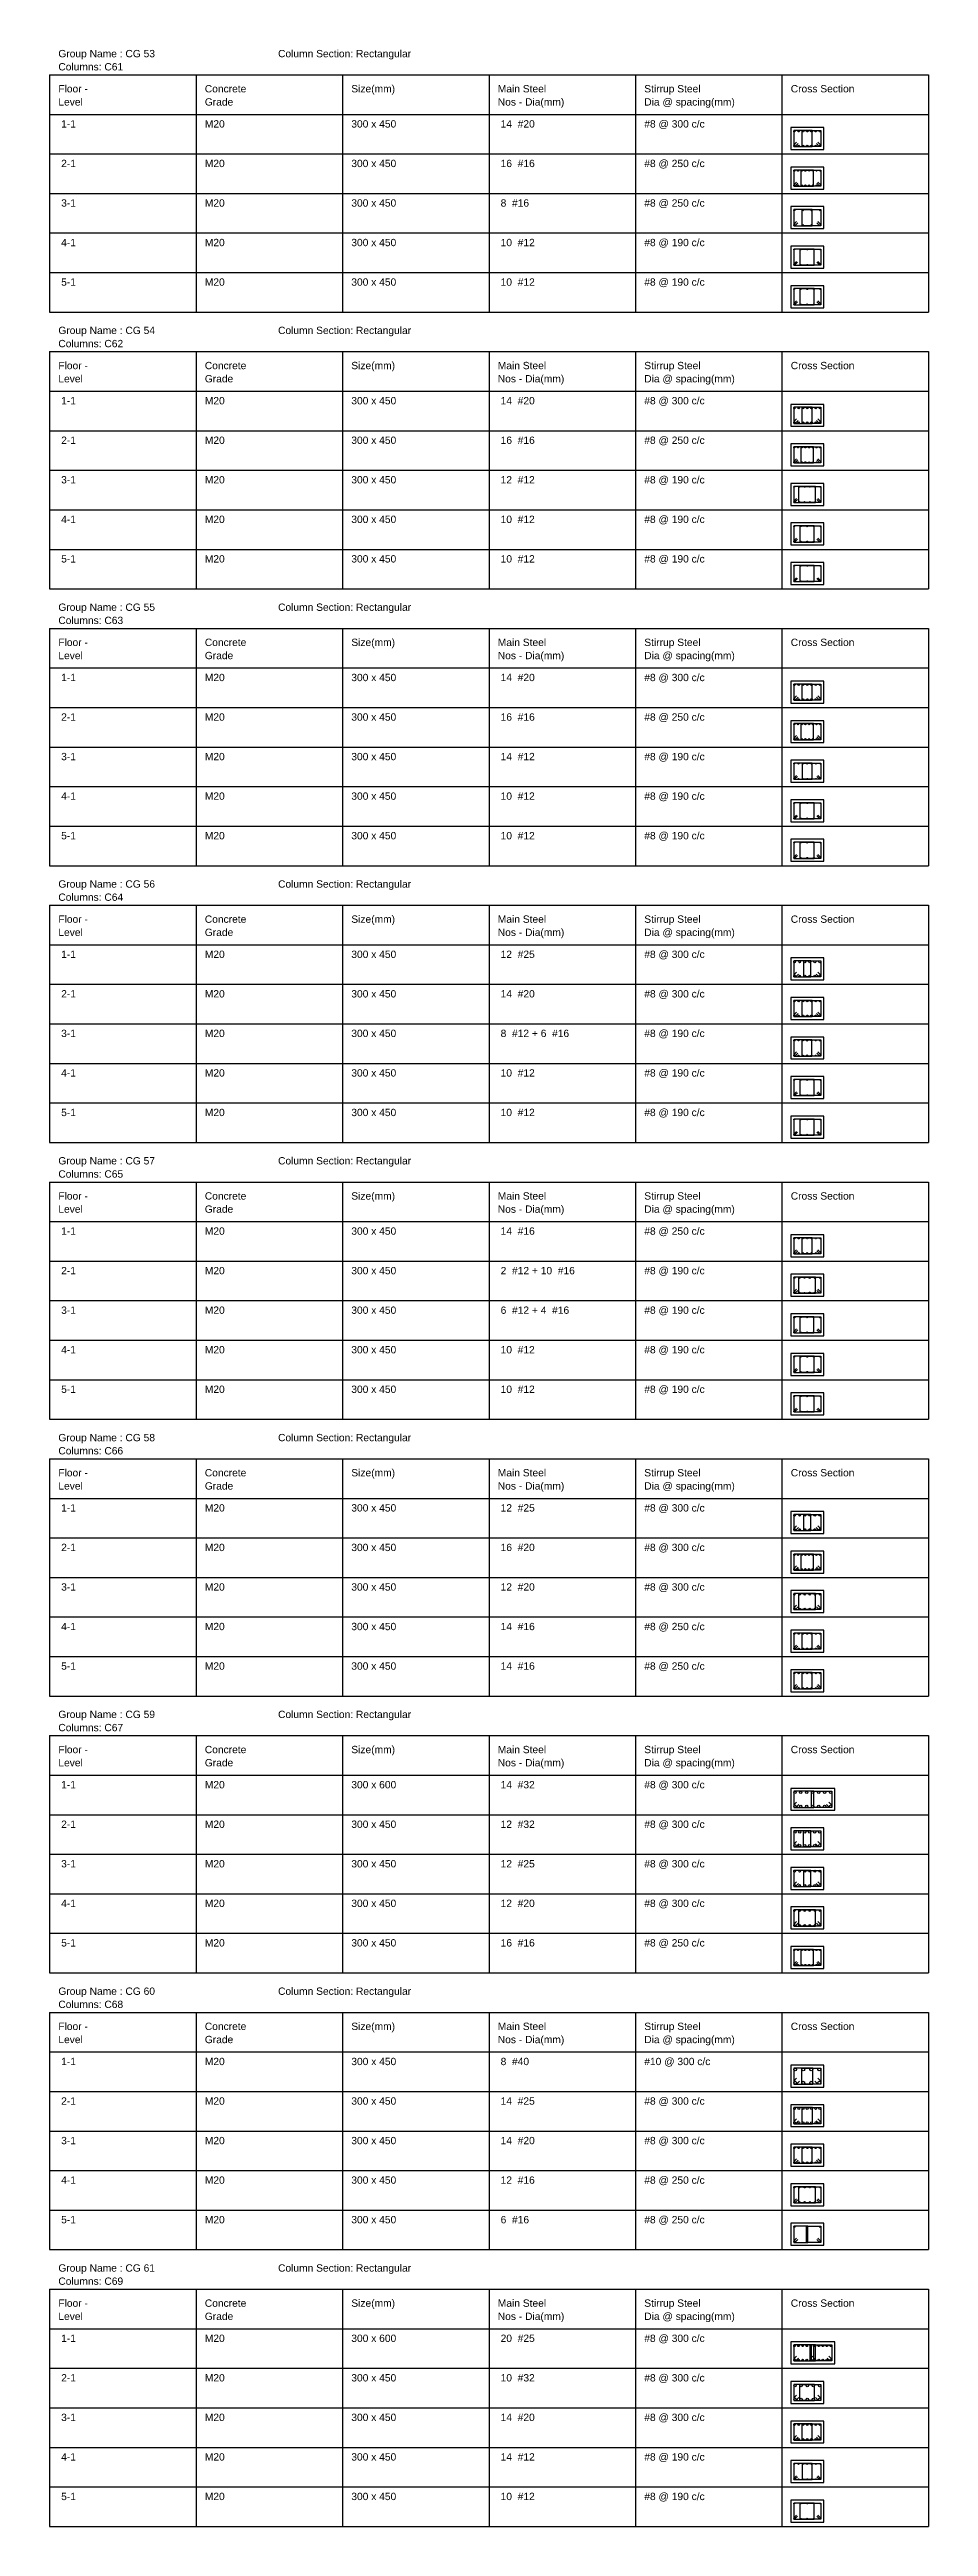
# Model space of a CAD drawing. Extents: x 28 to 264, y -211 to 74.
# Drawn here: x 73.06 to 85.06, y -174.9 to -141.07 of the extents above; entities that cross this region are included whole.
import ezdxf

# ---------------------------------------------------------------- set-up
doc = ezdxf.new("R2010")
doc.units = 0
doc.layers.add('Schedule', color=140, linetype='CONTINUOUS')
doc.styles.add('STRUDS_Arial', font='ARIAL.TTF', dxfattribs={"height": 0.04})

msp = doc.modelspace()

# ---------------------------------------------------------------- texts
at = {"layer": 'Schedule', "style": 'STRUDS_Arial'}
for s, p in [('Group Name : CG 53', (73.178, -141.18)), ('Columns: C61 ', (73.178, -141.36)), ('Column Section: Rectangular ', (76.178, -141.18)), ('Floor - ', (73.178, -141.66)), ('Concrete', (75.178, -141.66)), ('Size(mm)', (77.178, -141.66)), ('Main Steel', (79.178, -141.66)), ('Stirrup Steel', (81.178, -141.66)), ('Cross Section', (83.178, -141.66)), ('Level', (73.178, -141.84)), (' 1-1', (73.178, -142.14)), ('Grade', (75.178, -141.84)), ('M20', (75.178, -142.14)), ('300 x 450 ', (77.178, -142.14)), ('Nos - Dia(mm)', (79.178, -141.84)), (' 14  #20 ', (79.178, -142.14)), ('#8 @ 300 c/c', (81.178, -142.14)), ('Dia @ spacing(mm)', (81.178, -141.84)), (' 2-1', (73.178, -142.68)), ('M20', (75.178, -142.68)), ('300 x 450 ', (77.178, -142.68)), (' 16  #16 ', (79.178, -142.68)), ('#8 @ 250 c/c', (81.178, -142.68)), (' 3-1', (73.178, -143.22)), ('M20', (75.178, -143.22)), ('300 x 450 ', (77.178, -143.22)), (' 8  #16 ', (79.178, -143.22)), ('#8 @ 250 c/c', (81.178, -143.22)), (' 4-1', (73.178, -143.76)), ('M20', (75.178, -143.76)), ('300 x 450 ', (77.178, -143.76)), (' 10  #12 ', (79.178, -143.76)), ('#8 @ 190 c/c', (81.178, -143.76)), (' 5-1', (73.178, -144.3)), ('M20', (75.178, -144.3)), ('300 x 450 ', (77.178, -144.3)), (' 10  #12 ', (79.178, -144.3)), ('#8 @ 190 c/c', (81.178, -144.3)), ('Group Name : CG 54', (73.178, -144.96)), ('Columns: C62 ', (73.178, -145.14)), ('Column Section: Rectangular ', (76.178, -144.96)), ('Floor - ', (73.178, -145.44)), ('Concrete', (75.178, -145.44)), ('Size(mm)', (77.178, -145.44)), ('Main Steel', (79.178, -145.44)), ('Stirrup Steel', (81.178, -145.44)), ('Cross Section', (83.178, -145.44)), ('Level', (73.178, -145.62)), ('Grade', (75.178, -145.62)), ('Nos - Dia(mm)', (79.178, -145.62)), ('Dia @ spacing(mm)', (81.178, -145.62)), (' 1-1', (73.178, -145.92)), ('M20', (75.178, -145.92)), ('300 x 450 ', (77.178, -145.92)), (' 14  #20 ', (79.178, -145.92)), ('#8 @ 300 c/c', (81.178, -145.92)), (' 2-1', (73.178, -146.46)), ('M20', (75.178, -146.46)), ('300 x 450 ', (77.178, -146.46)), (' 16  #16 ', (79.178, -146.46)), ('#8 @ 250 c/c', (81.178, -146.46)), (' 3-1', (73.178, -147)), ('M20', (75.178, -147)), ('300 x 450 ', (77.178, -147)), (' 12  #12 ', (79.178, -147)), ('#8 @ 190 c/c', (81.178, -147)), (' 4-1', (73.178, -147.54)), ('M20', (75.178, -147.54)), ('300 x 450 ', (77.178, -147.54)), (' 10  #12 ', (79.178, -147.54)), ('#8 @ 190 c/c', (81.178, -147.54)), (' 5-1', (73.178, -148.08)), ('M20', (75.178, -148.08)), ('300 x 450 ', (77.178, -148.08)), (' 10  #12 ', (79.178, -148.08)), ('#8 @ 190 c/c', (81.178, -148.08)), ('Group Name : CG 55', (73.178, -148.74)), ('Columns: C63 ', (73.178, -148.92)), ('Column Section: Rectangular ', (76.178, -148.74)), ('Floor - ', (73.178, -149.22)), ('Concrete', (75.178, -149.22)), ('Size(mm)', (77.178, -149.22)), ('Main Steel', (79.178, -149.22)), ('Stirrup Steel', (81.178, -149.22)), ('Cross Section', (83.178, -149.22)), ('Level', (73.178, -149.4)), ('Grade', (75.178, -149.4)), ('Nos - Dia(mm)', (79.178, -149.4)), ('Dia @ spacing(mm)', (81.178, -149.4)), (' 1-1', (73.178, -149.7)), ('M20', (75.178, -149.7)), ('300 x 450 ', (77.178, -149.7)), (' 14  #20 ', (79.178, -149.7)), ('#8 @ 300 c/c', (81.178, -149.7)), (' 2-1', (73.178, -150.24)), ('M20', (75.178, -150.24)), ('300 x 450 ', (77.178, -150.24)), (' 16  #16 ', (79.178, -150.24)), ('#8 @ 250 c/c', (81.178, -150.24)), (' 3-1', (73.178, -150.78)), ('M20', (75.178, -150.78)), ('300 x 450 ', (77.178, -150.78)), (' 14  #12 ', (79.178, -150.78)), ('#8 @ 190 c/c', (81.178, -150.78)), (' 4-1', (73.178, -151.32)), ('M20', (75.178, -151.32)), ('300 x 450 ', (77.178, -151.32)), (' 10  #12 ', (79.178, -151.32)), ('#8 @ 190 c/c', (81.178, -151.32)), (' 5-1', (73.178, -151.86)), ('M20', (75.178, -151.86)), ('300 x 450 ', (77.178, -151.86)), (' 10  #12 ', (79.178, -151.86)), ('#8 @ 190 c/c', (81.178, -151.86)), ('Group Name : CG 56', (73.178, -152.52)), ('Column Section: Rectangular ', (76.178, -152.52)), ('Columns: C64 ', (73.178, -152.7)), ('Floor - ', (73.178, -153)), ('Level', (73.178, -153.18)), ('Grade', (75.178, -153.18)), ('Concrete', (75.178, -153)), ('Size(mm)', (77.178, -153)), ('Main Steel', (79.178, -153)), ('Nos - Dia(mm)', (79.178, -153.18)), ('Stirrup Steel', (81.178, -153)), ('Dia @ spacing(mm)', (81.178, -153.18)), ('Cross Section', (83.178, -153)), (' 1-1', (73.178, -153.48)), ('M20', (75.178, -153.48)), ('300 x 450 ', (77.178, -153.48)), (' 12  #25 ', (79.178, -153.48)), ('#8 @ 300 c/c', (81.178, -153.48)), (' 2-1', (73.178, -154.02)), ('M20', (75.178, -154.02)), ('300 x 450 ', (77.178, -154.02)), (' 14  #20 ', (79.178, -154.02)), ('#8 @ 300 c/c', (81.178, -154.02)), (' 3-1', (73.178, -154.56)), ('M20', (75.178, -154.56)), ('300 x 450 ', (77.178, -154.56)), (' 8  #12 + 6  #16 ', (79.178, -154.56)), ('#8 @ 190 c/c', (81.178, -154.56)), (' 4-1', (73.178, -155.1)), ('M20', (75.178, -155.1)), ('300 x 450 ', (77.178, -155.1)), (' 10  #12 ', (79.178, -155.1)), ('#8 @ 190 c/c', (81.178, -155.1)), (' 5-1', (73.178, -155.64)), ('M20', (75.178, -155.64)), ('300 x 450 ', (77.178, -155.64)), (' 10  #12 ', (79.178, -155.64)), ('#8 @ 190 c/c', (81.178, -155.64)), ('Group Name : CG 57', (73.178, -156.3)), ('Column Section: Rectangular ', (76.178, -156.3)), ('Columns: C65 ', (73.178, -156.48)), ('Floor - ', (73.178, -156.78)), ('Level', (73.178, -156.96)), ('Grade', (75.178, -156.96)), ('Concrete', (75.178, -156.78)), ('Size(mm)', (77.178, -156.78)), ('Main Steel', (79.178, -156.78)), ('Nos - Dia(mm)', (79.178, -156.96)), ('Stirrup Steel', (81.178, -156.78)), ('Dia @ spacing(mm)', (81.178, -156.96)), ('Cross Section', (83.178, -156.78)), (' 1-1', (73.178, -157.26)), ('M20', (75.178, -157.26)), ('300 x 450 ', (77.178, -157.26)), (' 14  #16 ', (79.178, -157.26)), ('#8 @ 250 c/c', (81.178, -157.26)), (' 2-1', (73.178, -157.8)), ('M20', (75.178, -157.8)), ('300 x 450 ', (77.178, -157.8)), (' 2  #12 + 10  #16 ', (79.178, -157.8)), ('#8 @ 190 c/c', (81.178, -157.8)), (' 3-1', (73.178, -158.34)), ('M20', (75.178, -158.34)), ('300 x 450 ', (77.178, -158.34)), (' 6  #12 + 4  #16 ', (79.178, -158.34)), ('#8 @ 190 c/c', (81.178, -158.34)), (' 4-1', (73.178, -158.88)), ('M20', (75.178, -158.88)), ('300 x 450 ', (77.178, -158.88)), (' 10  #12 ', (79.178, -158.88)), ('#8 @ 190 c/c', (81.178, -158.88)), ('#8 @ 190 c/c', (81.178, -159.42)), (' 5-1', (73.178, -159.42)), ('M20', (75.178, -159.42)), ('300 x 450 ', (77.178, -159.42)), (' 10  #12 ', (79.178, -159.42)), ('Group Name : CG 58', (73.178, -160.08)), ('Column Section: Rectangular ', (76.178, -160.08)), ('Columns: C66 ', (73.178, -160.26)), ('Floor - ', (73.178, -160.56)), ('Level', (73.178, -160.74)), ('Grade', (75.178, -160.74)), ('Concrete', (75.178, -160.56)), ('Size(mm)', (77.178, -160.56)), ('Main Steel', (79.178, -160.56)), ('Nos - Dia(mm)', (79.178, -160.74)), ('Stirrup Steel', (81.178, -160.56)), ('Dia @ spacing(mm)', (81.178, -160.74)), ('Cross Section', (83.178, -160.56)), (' 1-1', (73.178, -161.04)), ('M20', (75.178, -161.04)), ('300 x 450 ', (77.178, -161.04)), (' 12  #25 ', (79.178, -161.04)), ('#8 @ 300 c/c', (81.178, -161.04)), (' 2-1', (73.178, -161.58)), ('M20', (75.178, -161.58)), ('300 x 450 ', (77.178, -161.58)), (' 16  #20 ', (79.178, -161.58)), ('#8 @ 300 c/c', (81.178, -161.58)), (' 3-1', (73.178, -162.12)), ('M20', (75.178, -162.12)), ('300 x 450 ', (77.178, -162.12)), (' 12  #20 ', (79.178, -162.12)), ('#8 @ 300 c/c', (81.178, -162.12)), (' 4-1', (73.178, -162.66)), ('M20', (75.178, -162.66)), ('300 x 450 ', (77.178, -162.66)), (' 14  #16 ', (79.178, -162.66)), ('#8 @ 250 c/c', (81.178, -162.66)), (' 5-1', (73.178, -163.2)), ('M20', (75.178, -163.2)), ('300 x 450 ', (77.178, -163.2)), (' 14  #16 ', (79.178, -163.2)), ('#8 @ 250 c/c', (81.178, -163.2)), ('Group Name : CG 59', (73.178, -163.86)), ('Columns: C67 ', (73.178, -164.04)), ('Column Section: Rectangular ', (76.178, -163.86)), ('Floor - ', (73.178, -164.34)), ('Concrete', (75.178, -164.34)), ('Size(mm)', (77.178, -164.34)), ('Main Steel', (79.178, -164.34)), ('Stirrup Steel', (81.178, -164.34)), ('Cross Section', (83.178, -164.34)), ('Level', (73.178, -164.52)), (' 1-1', (73.178, -164.82)), ('Grade', (75.178, -164.52)), ('M20', (75.178, -164.82)), ('300 x 600 ', (77.178, -164.82)), ('Nos - Dia(mm)', (79.178, -164.52)), (' 14  #32 ', (79.178, -164.82)), ('#8 @ 300 c/c', (81.178, -164.82)), ('Dia @ spacing(mm)', (81.178, -164.52)), (' 2-1', (73.178, -165.36)), ('M20', (75.178, -165.36)), ('300 x 450 ', (77.178, -165.36)), (' 12  #32 ', (79.178, -165.36)), ('#8 @ 300 c/c', (81.178, -165.36)), (' 3-1', (73.178, -165.9)), ('M20', (75.178, -165.9)), ('300 x 450 ', (77.178, -165.9)), (' 12  #25 ', (79.178, -165.9)), ('#8 @ 300 c/c', (81.178, -165.9)), (' 4-1', (73.178, -166.44)), ('M20', (75.178, -166.44)), ('300 x 450 ', (77.178, -166.44)), (' 12  #20 ', (79.178, -166.44)), ('#8 @ 300 c/c', (81.178, -166.44)), (' 5-1', (73.178, -166.98)), ('M20', (75.178, -166.98)), ('300 x 450 ', (77.178, -166.98)), (' 16  #16 ', (79.178, -166.98)), ('#8 @ 250 c/c', (81.178, -166.98)), ('Group Name : CG 60', (73.178, -167.64)), ('Columns: C68 ', (73.178, -167.82)), ('Column Section: Rectangular ', (76.178, -167.64)), ('Floor - ', (73.178, -168.12)), ('Concrete', (75.178, -168.12)), ('Size(mm)', (77.178, -168.12)), ('Main Steel', (79.178, -168.12)), ('Stirrup Steel', (81.178, -168.12)), ('Cross Section', (83.178, -168.12)), ('Level', (73.178, -168.3)), ('Grade', (75.178, -168.3)), ('Nos - Dia(mm)', (79.178, -168.3)), ('Dia @ spacing(mm)', (81.178, -168.3)), (' 1-1', (73.178, -168.6)), ('M20', (75.178, -168.6)), ('300 x 450 ', (77.178, -168.6)), (' 8  #40 ', (79.178, -168.6)), ('#10 @ 300 c/c', (81.178, -168.6)), (' 2-1', (73.178, -169.14)), ('M20', (75.178, -169.14)), ('300 x 450 ', (77.178, -169.14)), (' 14  #25 ', (79.178, -169.14)), ('#8 @ 300 c/c', (81.178, -169.14)), (' 3-1', (73.178, -169.68)), ('M20', (75.178, -169.68)), ('300 x 450 ', (77.178, -169.68)), (' 14  #20 ', (79.178, -169.68)), ('#8 @ 300 c/c', (81.178, -169.68)), (' 4-1', (73.178, -170.22)), ('M20', (75.178, -170.22)), ('300 x 450 ', (77.178, -170.22)), (' 12  #16 ', (79.178, -170.22)), ('#8 @ 250 c/c', (81.178, -170.22)), (' 5-1', (73.178, -170.76)), ('M20', (75.178, -170.76)), ('300 x 450 ', (77.178, -170.76)), (' 6  #16 ', (79.178, -170.76)), ('#8 @ 250 c/c', (81.178, -170.76)), ('Group Name : CG 61', (73.178, -171.42)), ('Column Section: Rectangular ', (76.178, -171.42)), ('Columns: C69 ', (73.178, -171.6)), ('Floor - ', (73.178, -171.9)), ('Concrete', (75.178, -171.9)), ('Size(mm)', (77.178, -171.9)), ('Main Steel', (79.178, -171.9)), ('Stirrup Steel', (81.178, -171.9)), ('Cross Section', (83.178, -171.9)), ('Level', (73.178, -172.08)), ('Grade', (75.178, -172.08)), ('Nos - Dia(mm)', (79.178, -172.08)), ('Dia @ spacing(mm)', (81.178, -172.08)), (' 1-1', (73.178, -172.38)), ('M20', (75.178, -172.38)), ('300 x 600 ', (77.178, -172.38)), (' 20  #25 ', (79.178, -172.38)), ('#8 @ 300 c/c', (81.178, -172.38)), (' 2-1', (73.178, -172.92)), ('M20', (75.178, -172.92)), ('300 x 450 ', (77.178, -172.92)), (' 10  #32 ', (79.178, -172.92)), ('#8 @ 300 c/c', (81.178, -172.92)), (' 3-1', (73.178, -173.46)), ('M20', (75.178, -173.46)), ('300 x 450 ', (77.178, -173.46)), (' 14  #20 ', (79.178, -173.46)), ('#8 @ 300 c/c', (81.178, -173.46)), (' 4-1', (73.178, -174)), ('M20', (75.178, -174)), ('300 x 450 ', (77.178, -174)), (' 14  #12 ', (79.178, -174)), ('#8 @ 190 c/c', (81.178, -174)), (' 5-1', (73.178, -174.54)), ('M20', (75.178, -174.54)), ('300 x 450 ', (77.178, -174.54)), (' 10  #12 ', (79.178, -174.54)), ('#8 @ 190 c/c', (81.178, -174.54))]:
    msp.add_text(s, height=0.1, dxfattribs=at).set_placement(p)

# ---------------------------------------------------------------- linework, layer by layer
at = {"layer": 'Schedule'}
for p, q in [((73.058, -141.42), (85.058, -141.42)), ((73.058, -141.42), (73.058, -144.66)), ((75.058, -141.42), (75.058, -144.66)), ((77.058, -141.42), (77.058, -144.66)), ((79.058, -141.42), (79.058, -144.66)), ((81.058, -141.42), (81.058, -144.66)), ((83.058, -141.42), (83.058, -144.66)), ((85.058, -141.42), (85.058, -144.66)), ((73.058, -141.96), (85.058, -141.96)), ((83.628, -142.14), (83.178, -142.14)), ((83.178, -142.14), (83.178, -142.44)), ((83.4714, -142.18), (83.218, -142.18)), ((83.218, -142.18), (83.218, -142.4)), ((83.218, -142.38), (83.258, -142.34)), ((83.218, -142.4), (83.4714, -142.4)), ((83.238, -142.4), (83.278, -142.36)), ((83.3347, -142.4), (83.3347, -142.18)), ((83.3347, -142.18), (83.588, -142.18)), ((83.588, -142.4), (83.3347, -142.4)), ((83.4714, -142.4), (83.4714, -142.18)), ((83.568, -142.4), (83.528, -142.36)), ((83.588, -142.38), (83.548, -142.34)), ((83.588, -142.18), (83.588, -142.4)), ((83.628, -142.44), (83.628, -142.14)), ((73.058, -142.5), (85.058, -142.5)), ((83.178, -142.44), (83.628, -142.44)), ((83.628, -142.68), (83.178, -142.68)), ((83.178, -142.68), (83.178, -142.98)), ((83.4869, -142.72), (83.218, -142.72)), ((83.218, -142.72), (83.218, -142.94)), ((83.3192, -142.94), (83.3192, -142.72)), ((83.3192, -142.72), (83.588, -142.72)), ((83.4869, -142.94), (83.4869, -142.72)), ((83.588, -142.72), (83.588, -142.94)), ((83.628, -142.98), (83.628, -142.68)), ((73.058, -143.04), (85.058, -143.04)), ((83.178, -142.98), (83.628, -142.98)), ((83.218, -142.924), (83.258, -142.884)), ((83.218, -142.94), (83.4869, -142.94)), ((83.234, -142.94), (83.274, -142.9)), ((83.588, -142.94), (83.3192, -142.94)), ((83.572, -142.94), (83.532, -142.9)), ((83.588, -142.924), (83.548, -142.884)), ((83.628, -143.22), (83.178, -143.22)), ((83.178, -143.22), (83.178, -143.52)), ((83.47, -143.26), (83.218, -143.26)), ((83.218, -143.26), (83.218, -143.48)), ((83.336, -143.48), (83.336, -143.26)), ((83.336, -143.26), (83.588, -143.26)), ((83.47, -143.48), (83.47, -143.26)), ((83.588, -143.26), (83.588, -143.48)), ((83.628, -143.52), (83.628, -143.22)), ((73.058, -143.58), (85.058, -143.58)), ((83.178, -143.52), (83.628, -143.52)), ((83.218, -143.464), (83.258, -143.424)), ((83.218, -143.48), (83.47, -143.48)), ((83.234, -143.48), (83.274, -143.44)), ((83.588, -143.48), (83.336, -143.48)), ((83.572, -143.48), (83.532, -143.44)), ((83.588, -143.464), (83.548, -143.424)), ((83.628, -143.76), (83.178, -143.76)), ((83.178, -143.76), (83.178, -144.06)), ((83.178, -144.06), (83.628, -144.06)), ((83.4985, -143.8), (83.218, -143.8)), ((83.218, -143.8), (83.218, -144.02)), ((83.218, -144.008), (83.258, -143.968)), ((83.218, -144.02), (83.4985, -144.02)), ((83.23, -144.02), (83.27, -143.98)), ((83.3075, -144.02), (83.3075, -143.8)), ((83.3075, -143.8), (83.588, -143.8)), ((83.588, -144.02), (83.3075, -144.02)), ((83.4985, -144.02), (83.4985, -143.8)), ((83.576, -144.02), (83.536, -143.98)), ((83.588, -144.008), (83.548, -143.968)), ((83.588, -143.8), (83.588, -144.02)), ((83.628, -144.06), (83.628, -143.76)), ((73.058, -144.12), (85.058, -144.12)), ((83.628, -144.3), (83.178, -144.3)), ((83.178, -144.3), (83.178, -144.6)), ((83.4985, -144.34), (83.218, -144.34)), ((83.218, -144.34), (83.218, -144.56)), ((83.3075, -144.56), (83.3075, -144.34)), ((83.3075, -144.34), (83.588, -144.34)), ((83.4985, -144.56), (83.4985, -144.34)), ((83.588, -144.34), (83.588, -144.56)), ((83.628, -144.6), (83.628, -144.3)), ((73.058, -144.66), (85.058, -144.66)), ((83.178, -144.6), (83.628, -144.6)), ((83.218, -144.548), (83.258, -144.508)), ((83.218, -144.56), (83.4985, -144.56)), ((83.23, -144.56), (83.27, -144.52)), ((83.588, -144.56), (83.3075, -144.56)), ((83.576, -144.56), (83.536, -144.52)), ((83.588, -144.548), (83.548, -144.508)), ((73.058, -145.2), (85.058, -145.2)), ((73.058, -145.2), (73.058, -148.44)), ((75.058, -145.2), (75.058, -148.44)), ((77.058, -145.2), (77.058, -148.44)), ((79.058, -145.2), (79.058, -148.44)), ((81.058, -145.2), (81.058, -148.44)), ((83.058, -145.2), (83.058, -148.44)), ((85.058, -145.2), (85.058, -148.44)), ((73.058, -145.74), (85.058, -145.74)), ((83.628, -145.92), (83.178, -145.92)), ((83.178, -145.92), (83.178, -146.22)), ((83.4714, -145.96), (83.218, -145.96)), ((83.218, -145.96), (83.218, -146.18)), ((83.218, -146.16), (83.258, -146.12)), ((83.3347, -146.18), (83.3347, -145.96)), ((83.3347, -145.96), (83.588, -145.96)), ((83.4714, -146.18), (83.4714, -145.96)), ((83.588, -146.16), (83.548, -146.12)), ((83.588, -145.96), (83.588, -146.18)), ((83.628, -146.22), (83.628, -145.92)), ((73.058, -146.28), (85.058, -146.28)), ((83.178, -146.22), (83.628, -146.22)), ((83.628, -146.46), (83.178, -146.46)), ((83.178, -146.46), (83.178, -146.76)), ((83.218, -146.18), (83.4714, -146.18)), ((83.238, -146.18), (83.278, -146.14)), ((83.588, -146.18), (83.3347, -146.18)), ((83.568, -146.18), (83.528, -146.14)), ((83.628, -146.76), (83.628, -146.46)), ((83.178, -146.76), (83.628, -146.76)), ((83.4869, -146.5), (83.218, -146.5)), ((83.218, -146.5), (83.218, -146.72)), ((83.218, -146.704), (83.258, -146.664)), ((83.218, -146.72), (83.4869, -146.72)), ((83.234, -146.72), (83.274, -146.68)), ((83.3192, -146.72), (83.3192, -146.5)), ((83.3192, -146.5), (83.588, -146.5)), ((83.588, -146.72), (83.3192, -146.72)), ((83.4869, -146.72), (83.4869, -146.5)), ((83.572, -146.72), (83.532, -146.68)), ((83.588, -146.704), (83.548, -146.664)), ((83.588, -146.5), (83.588, -146.72)), ((73.058, -146.82), (85.058, -146.82)), ((83.628, -147), (83.178, -147)), ((83.178, -147), (83.178, -147.3)), ((83.5164, -147.04), (83.218, -147.04)), ((83.218, -147.04), (83.218, -147.26)), ((83.2896, -147.26), (83.2896, -147.04)), ((83.2896, -147.04), (83.588, -147.04)), ((83.5164, -147.26), (83.5164, -147.04)), ((83.588, -147.04), (83.588, -147.26)), ((83.628, -147.3), (83.628, -147)), ((73.058, -147.36), (85.058, -147.36)), ((83.178, -147.3), (83.628, -147.3)), ((83.218, -147.248), (83.258, -147.208)), ((83.218, -147.26), (83.5164, -147.26)), ((83.23, -147.26), (83.27, -147.22)), ((83.588, -147.26), (83.2896, -147.26)), ((83.576, -147.26), (83.536, -147.22)), ((83.588, -147.248), (83.548, -147.208)), ((83.628, -147.54), (83.178, -147.54)), ((83.178, -147.54), (83.178, -147.84)), ((83.4985, -147.58), (83.218, -147.58)), ((83.218, -147.58), (83.218, -147.8)), ((83.218, -147.788), (83.258, -147.748)), ((83.218, -147.8), (83.4985, -147.8)), ((83.23, -147.8), (83.27, -147.76)), ((83.3075, -147.8), (83.3075, -147.58)), ((83.3075, -147.58), (83.588, -147.58)), ((83.588, -147.8), (83.3075, -147.8)), ((83.4985, -147.8), (83.4985, -147.58)), ((83.576, -147.8), (83.536, -147.76)), ((83.588, -147.788), (83.548, -147.748)), ((83.588, -147.58), (83.588, -147.8)), ((83.628, -147.84), (83.628, -147.54)), ((73.058, -147.9), (85.058, -147.9)), ((83.178, -147.84), (83.628, -147.84)), ((83.628, -148.08), (83.178, -148.08)), ((83.178, -148.08), (83.178, -148.38)), ((83.4985, -148.12), (83.218, -148.12)), ((83.218, -148.12), (83.218, -148.34)), ((83.3075, -148.34), (83.3075, -148.12)), ((83.3075, -148.12), (83.588, -148.12)), ((83.4985, -148.34), (83.4985, -148.12)), ((83.588, -148.12), (83.588, -148.34)), ((83.628, -148.38), (83.628, -148.08)), ((73.058, -148.44), (85.058, -148.44)), ((83.178, -148.38), (83.628, -148.38)), ((83.218, -148.328), (83.258, -148.288)), ((83.218, -148.34), (83.4985, -148.34)), ((83.23, -148.34), (83.27, -148.3)), ((83.588, -148.34), (83.3075, -148.34)), ((83.576, -148.34), (83.536, -148.3)), ((83.588, -148.328), (83.548, -148.288)), ((73.058, -148.98), (85.058, -148.98)), ((73.058, -148.98), (73.058, -152.22)), ((75.058, -148.98), (75.058, -152.22)), ((77.058, -148.98), (77.058, -152.22)), ((79.058, -148.98), (79.058, -152.22)), ((81.058, -148.98), (81.058, -152.22)), ((83.058, -148.98), (83.058, -152.22)), ((85.058, -148.98), (85.058, -152.22)), ((73.058, -149.52), (85.058, -149.52)), ((83.628, -149.7), (83.178, -149.7)), ((83.178, -149.7), (83.178, -150)), ((83.4714, -149.74), (83.218, -149.74)), ((83.218, -149.74), (83.218, -149.96)), ((83.3347, -149.96), (83.3347, -149.74)), ((83.3347, -149.74), (83.588, -149.74)), ((83.4714, -149.96), (83.4714, -149.74)), ((83.588, -149.74), (83.588, -149.96)), ((83.628, -150), (83.628, -149.7)), ((73.058, -150.06), (85.058, -150.06)), ((83.178, -150), (83.628, -150)), ((83.218, -149.94), (83.258, -149.9)), ((83.218, -149.96), (83.4714, -149.96)), ((83.238, -149.96), (83.278, -149.92)), ((83.588, -149.96), (83.3347, -149.96)), ((83.568, -149.96), (83.528, -149.92)), ((83.588, -149.94), (83.548, -149.9)), ((83.628, -150.24), (83.178, -150.24)), ((83.178, -150.24), (83.178, -150.54)), ((83.4869, -150.28), (83.218, -150.28)), ((83.218, -150.28), (83.218, -150.5)), ((83.218, -150.484), (83.258, -150.444)), ((83.218, -150.5), (83.4869, -150.5)), ((83.234, -150.5), (83.274, -150.46)), ((83.3192, -150.5), (83.3192, -150.28)), ((83.3192, -150.28), (83.588, -150.28)), ((83.588, -150.5), (83.3192, -150.5)), ((83.4869, -150.5), (83.4869, -150.28)), ((83.572, -150.5), (83.532, -150.46)), ((83.588, -150.484), (83.548, -150.444)), ((83.588, -150.28), (83.588, -150.5)), ((83.628, -150.54), (83.628, -150.24)), ((73.058, -150.6), (85.058, -150.6)), ((83.178, -150.54), (83.628, -150.54)), ((83.628, -150.78), (83.178, -150.78)), ((83.178, -150.78), (83.178, -151.08)), ((83.4687, -150.82), (83.218, -150.82)), ((83.218, -150.82), (83.218, -151.04)), ((83.3374, -151.04), (83.3374, -150.82)), ((83.3374, -150.82), (83.588, -150.82)), ((83.4687, -151.04), (83.4687, -150.82)), ((83.588, -150.82), (83.588, -151.04)), ((83.628, -151.08), (83.628, -150.78)), ((73.058, -151.14), (85.058, -151.14)), ((83.178, -151.08), (83.628, -151.08)), ((83.218, -151.028), (83.258, -150.988)), ((83.218, -151.04), (83.4687, -151.04)), ((83.23, -151.04), (83.27, -151)), ((83.588, -151.04), (83.3374, -151.04)), ((83.576, -151.04), (83.536, -151)), ((83.588, -151.028), (83.548, -150.988)), ((83.628, -151.32), (83.178, -151.32)), ((83.178, -151.32), (83.178, -151.62)), ((83.4985, -151.36), (83.218, -151.36)), ((83.218, -151.36), (83.218, -151.58)), ((83.218, -151.568), (83.258, -151.528)), ((83.3075, -151.58), (83.3075, -151.36)), ((83.3075, -151.36), (83.588, -151.36)), ((83.4985, -151.58), (83.4985, -151.36)), ((83.588, -151.568), (83.548, -151.528)), ((83.588, -151.36), (83.588, -151.58)), ((83.628, -151.62), (83.628, -151.32)), ((73.058, -151.68), (85.058, -151.68)), ((83.178, -151.62), (83.628, -151.62)), ((83.628, -151.86), (83.178, -151.86)), ((83.178, -151.86), (83.178, -152.16)), ((83.218, -151.58), (83.4985, -151.58)), ((83.23, -151.58), (83.27, -151.54)), ((83.588, -151.58), (83.3075, -151.58)), ((83.576, -151.58), (83.536, -151.54)), ((83.628, -152.16), (83.628, -151.86)), ((83.178, -152.16), (83.628, -152.16)), ((83.4985, -151.9), (83.218, -151.9)), ((83.218, -151.9), (83.218, -152.12)), ((83.218, -152.108), (83.258, -152.068)), ((83.218, -152.12), (83.4985, -152.12)), ((83.23, -152.12), (83.27, -152.08)), ((83.3075, -152.12), (83.3075, -151.9)), ((83.3075, -151.9), (83.588, -151.9)), ((83.588, -152.12), (83.3075, -152.12)), ((83.4985, -152.12), (83.4985, -151.9)), ((83.576, -152.12), (83.536, -152.08)), ((83.588, -152.108), (83.548, -152.068)), ((83.588, -151.9), (83.588, -152.12)), ((73.058, -152.22), (85.058, -152.22)), ((73.058, -152.76), (85.058, -152.76)), ((73.058, -152.76), (73.058, -156)), ((75.058, -152.76), (75.058, -156)), ((77.058, -152.76), (77.058, -156)), ((79.058, -152.76), (79.058, -156)), ((81.058, -152.76), (81.058, -156)), ((83.058, -152.76), (83.058, -156)), ((85.058, -152.76), (85.058, -156)), ((73.058, -153.3), (85.058, -153.3)), ((83.628, -153.48), (83.178, -153.48)), ((83.178, -153.48), (83.178, -153.78)), ((83.45, -153.52), (83.218, -153.52)), ((83.218, -153.52), (83.218, -153.74)), ((83.356, -153.74), (83.356, -153.52)), ((83.356, -153.52), (83.588, -153.52)), ((83.45, -153.74), (83.45, -153.52)), ((83.588, -153.52), (83.588, -153.74)), ((83.628, -153.78), (83.628, -153.48)), ((73.058, -153.84), (85.058, -153.84)), ((83.178, -153.78), (83.628, -153.78)), ((83.218, -153.715), (83.258, -153.675)), ((83.218, -153.74), (83.45, -153.74)), ((83.243, -153.74), (83.283, -153.7)), ((83.588, -153.74), (83.356, -153.74)), ((83.563, -153.74), (83.523, -153.7)), ((83.588, -153.715), (83.548, -153.675)), ((83.628, -154.02), (83.178, -154.02)), ((83.178, -154.02), (83.178, -154.32)), ((83.4714, -154.06), (83.218, -154.06)), ((83.218, -154.06), (83.218, -154.28)), ((83.218, -154.26), (83.258, -154.22)), ((83.238, -154.28), (83.278, -154.24)), ((83.3347, -154.28), (83.3347, -154.06)), ((83.3347, -154.06), (83.588, -154.06)), ((83.4714, -154.28), (83.4714, -154.06)), ((83.568, -154.28), (83.528, -154.24)), ((83.588, -154.26), (83.548, -154.22)), ((83.588, -154.06), (83.588, -154.28)), ((83.628, -154.32), (83.628, -154.02)), ((73.058, -154.38), (85.058, -154.38)), ((83.178, -154.32), (83.628, -154.32)), ((83.628, -154.56), (83.178, -154.56)), ((83.178, -154.56), (83.178, -154.86)), ((83.218, -154.28), (83.4714, -154.28)), ((83.588, -154.28), (83.3347, -154.28)), ((83.628, -154.86), (83.628, -154.56)), ((83.178, -154.86), (83.628, -154.86)), ((83.4667, -154.6), (83.218, -154.6)), ((83.218, -154.6), (83.218, -154.82)), ((83.218, -154.804), (83.258, -154.764)), ((83.218, -154.82), (83.4667, -154.82)), ((83.234, -154.82), (83.274, -154.78)), ((83.3354, -154.82), (83.3354, -154.6)), ((83.3354, -154.6), (83.588, -154.6)), ((83.588, -154.82), (83.3354, -154.82)), ((83.4667, -154.82), (83.4667, -154.6)), ((83.572, -154.82), (83.532, -154.78)), ((83.588, -154.804), (83.548, -154.764)), ((83.588, -154.6), (83.588, -154.82)), ((73.058, -154.92), (85.058, -154.92)), ((83.628, -155.1), (83.178, -155.1)), ((83.178, -155.1), (83.178, -155.4)), ((83.4985, -155.14), (83.218, -155.14)), ((83.218, -155.14), (83.218, -155.36)), ((83.3075, -155.36), (83.3075, -155.14)), ((83.3075, -155.14), (83.588, -155.14)), ((83.4985, -155.36), (83.4985, -155.14)), ((83.588, -155.14), (83.588, -155.36)), ((83.628, -155.4), (83.628, -155.1)), ((73.058, -155.46), (85.058, -155.46)), ((83.178, -155.4), (83.628, -155.4)), ((83.218, -155.348), (83.258, -155.308)), ((83.218, -155.36), (83.4985, -155.36)), ((83.23, -155.36), (83.27, -155.32)), ((83.588, -155.36), (83.3075, -155.36)), ((83.576, -155.36), (83.536, -155.32)), ((83.588, -155.348), (83.548, -155.308)), ((83.628, -155.64), (83.178, -155.64)), ((83.178, -155.64), (83.178, -155.94)), ((83.4985, -155.68), (83.218, -155.68)), ((83.218, -155.68), (83.218, -155.9)), ((83.218, -155.888), (83.258, -155.848)), ((83.218, -155.9), (83.4985, -155.9)), ((83.23, -155.9), (83.27, -155.86)), ((83.3075, -155.9), (83.3075, -155.68)), ((83.3075, -155.68), (83.588, -155.68)), ((83.588, -155.9), (83.3075, -155.9)), ((83.4985, -155.9), (83.4985, -155.68)), ((83.576, -155.9), (83.536, -155.86)), ((83.588, -155.888), (83.548, -155.848)), ((83.588, -155.68), (83.588, -155.9)), ((83.628, -155.94), (83.628, -155.64)), ((73.058, -156), (85.058, -156)), ((83.178, -155.94), (83.628, -155.94)), ((73.058, -156.54), (85.058, -156.54)), ((73.058, -156.54), (73.058, -159.78)), ((75.058, -156.54), (75.058, -159.78)), ((77.058, -156.54), (77.058, -159.78)), ((79.058, -156.54), (79.058, -159.78)), ((81.058, -156.54), (81.058, -159.78)), ((83.058, -156.54), (83.058, -159.78)), ((85.058, -156.54), (85.058, -159.78)), ((73.058, -157.08), (85.058, -157.08)), ((83.628, -157.26), (83.178, -157.26)), ((83.178, -157.26), (83.178, -157.56)), ((83.628, -157.56), (83.628, -157.26)), ((73.058, -157.62), (85.058, -157.62)), ((83.178, -157.56), (83.628, -157.56)), ((83.47, -157.3), (83.218, -157.3)), ((83.218, -157.3), (83.218, -157.52)), ((83.218, -157.504), (83.258, -157.464)), ((83.218, -157.52), (83.47, -157.52)), ((83.234, -157.52), (83.274, -157.48)), ((83.336, -157.52), (83.336, -157.3)), ((83.336, -157.3), (83.588, -157.3)), ((83.588, -157.52), (83.336, -157.52)), ((83.47, -157.52), (83.47, -157.3)), ((83.572, -157.52), (83.532, -157.48)), ((83.588, -157.504), (83.548, -157.464)), ((83.588, -157.3), (83.588, -157.52)), ((83.628, -157.8), (83.178, -157.8)), ((83.178, -157.8), (83.178, -158.1)), ((83.5164, -157.84), (83.218, -157.84)), ((83.218, -157.84), (83.218, -158.06)), ((83.2896, -158.06), (83.2896, -157.84)), ((83.2896, -157.84), (83.588, -157.84)), ((83.5164, -158.06), (83.5164, -157.84)), ((83.588, -157.84), (83.588, -158.06)), ((83.628, -158.1), (83.628, -157.8)), ((73.058, -158.16), (85.058, -158.16)), ((83.178, -158.1), (83.628, -158.1)), ((83.218, -158.044), (83.258, -158.004)), ((83.218, -158.06), (83.5164, -158.06)), ((83.234, -158.06), (83.274, -158.02)), ((83.588, -158.06), (83.2896, -158.06)), ((83.572, -158.06), (83.532, -158.02)), ((83.588, -158.044), (83.548, -158.004)), ((83.628, -158.34), (83.178, -158.34)), ((83.178, -158.34), (83.178, -158.64)), ((83.178, -158.64), (83.628, -158.64)), ((83.4945, -158.38), (83.218, -158.38)), ((83.218, -158.38), (83.218, -158.6)), ((83.218, -158.584), (83.258, -158.544)), ((83.218, -158.6), (83.4945, -158.6)), ((83.234, -158.6), (83.274, -158.56)), ((83.3075, -158.6), (83.3075, -158.38)), ((83.3075, -158.38), (83.588, -158.38)), ((83.588, -158.6), (83.3075, -158.6)), ((83.4945, -158.6), (83.4945, -158.38)), ((83.572, -158.6), (83.532, -158.56)), ((83.588, -158.584), (83.548, -158.544)), ((83.588, -158.38), (83.588, -158.6)), ((83.628, -158.64), (83.628, -158.34)), ((73.058, -158.7), (85.058, -158.7)), ((83.628, -158.88), (83.178, -158.88)), ((83.178, -158.88), (83.178, -159.18)), ((83.4985, -158.92), (83.218, -158.92)), ((83.218, -158.92), (83.218, -159.14)), ((83.3075, -159.14), (83.3075, -158.92)), ((83.3075, -158.92), (83.588, -158.92)), ((83.4985, -159.14), (83.4985, -158.92)), ((83.588, -158.92), (83.588, -159.14)), ((83.628, -159.18), (83.628, -158.88)), ((73.058, -159.24), (85.058, -159.24)), ((83.178, -159.18), (83.628, -159.18)), ((83.218, -159.128), (83.258, -159.088)), ((83.218, -159.14), (83.4985, -159.14)), ((83.23, -159.14), (83.27, -159.1)), ((83.588, -159.14), (83.3075, -159.14)), ((83.576, -159.14), (83.536, -159.1)), ((83.588, -159.128), (83.548, -159.088)), ((83.628, -159.42), (83.178, -159.42)), ((83.178, -159.42), (83.178, -159.72)), ((83.4985, -159.46), (83.218, -159.46)), ((83.218, -159.46), (83.218, -159.68)), ((83.218, -159.668), (83.258, -159.628)), ((83.23, -159.68), (83.27, -159.64)), ((83.3075, -159.68), (83.3075, -159.46)), ((83.3075, -159.46), (83.588, -159.46)), ((83.4985, -159.68), (83.4985, -159.46)), ((83.576, -159.68), (83.536, -159.64)), ((83.588, -159.668), (83.548, -159.628)), ((83.588, -159.46), (83.588, -159.68)), ((83.628, -159.72), (83.628, -159.42)), ((73.058, -159.78), (85.058, -159.78)), ((83.178, -159.72), (83.628, -159.72)), ((83.218, -159.68), (83.4985, -159.68)), ((83.588, -159.68), (83.3075, -159.68)), ((73.058, -160.32), (85.058, -160.32)), ((73.058, -160.32), (73.058, -163.56)), ((75.058, -160.32), (75.058, -163.56)), ((77.058, -160.32), (77.058, -163.56)), ((79.058, -160.32), (79.058, -163.56)), ((81.058, -160.32), (81.058, -163.56)), ((83.058, -160.32), (83.058, -163.56)), ((85.058, -160.32), (85.058, -163.56)), ((73.058, -160.86), (85.058, -160.86)), ((83.628, -161.04), (83.178, -161.04)), ((83.178, -161.04), (83.178, -161.34)), ((83.178, -161.34), (83.628, -161.34)), ((83.45, -161.08), (83.218, -161.08)), ((83.218, -161.08), (83.218, -161.3)), ((83.218, -161.275), (83.258, -161.235)), ((83.218, -161.3), (83.45, -161.3)), ((83.243, -161.3), (83.283, -161.26)), ((83.356, -161.3), (83.356, -161.08)), ((83.356, -161.08), (83.588, -161.08)), ((83.588, -161.3), (83.356, -161.3)), ((83.45, -161.3), (83.45, -161.08)), ((83.563, -161.3), (83.523, -161.26)), ((83.588, -161.275), (83.548, -161.235)), ((83.588, -161.08), (83.588, -161.3)), ((83.628, -161.34), (83.628, -161.04)), ((73.058, -161.4), (85.058, -161.4)), ((83.628, -161.58), (83.178, -161.58)), ((83.178, -161.58), (83.178, -161.88)), ((83.488, -161.62), (83.218, -161.62)), ((83.218, -161.62), (83.218, -161.84)), ((83.318, -161.84), (83.318, -161.62)), ((83.318, -161.62), (83.588, -161.62)), ((83.488, -161.84), (83.488, -161.62)), ((83.588, -161.62), (83.588, -161.84)), ((83.628, -161.88), (83.628, -161.58)), ((73.058, -161.94), (85.058, -161.94)), ((83.178, -161.88), (83.628, -161.88)), ((83.218, -161.82), (83.258, -161.78)), ((83.218, -161.84), (83.488, -161.84)), ((83.238, -161.84), (83.278, -161.8)), ((83.588, -161.84), (83.318, -161.84)), ((83.568, -161.84), (83.528, -161.8)), ((83.588, -161.82), (83.548, -161.78)), ((83.628, -162.12), (83.178, -162.12)), ((83.178, -162.12), (83.178, -162.42)), ((83.518, -162.16), (83.218, -162.16)), ((83.218, -162.16), (83.218, -162.38)), ((83.218, -162.36), (83.258, -162.32)), ((83.238, -162.38), (83.278, -162.34)), ((83.288, -162.38), (83.288, -162.16)), ((83.288, -162.16), (83.588, -162.16)), ((83.518, -162.38), (83.518, -162.16)), ((83.568, -162.38), (83.528, -162.34)), ((83.588, -162.36), (83.548, -162.32)), ((83.588, -162.16), (83.588, -162.38)), ((83.628, -162.42), (83.628, -162.12)), ((73.058, -162.48), (85.058, -162.48)), ((83.178, -162.42), (83.628, -162.42)), ((83.628, -162.66), (83.178, -162.66)), ((83.178, -162.66), (83.178, -162.96)), ((83.218, -162.38), (83.518, -162.38)), ((83.588, -162.38), (83.288, -162.38)), ((83.628, -162.96), (83.628, -162.66)), ((73.058, -163.02), (85.058, -163.02)), ((83.178, -162.96), (83.628, -162.96)), ((83.47, -162.7), (83.218, -162.7)), ((83.218, -162.7), (83.218, -162.92)), ((83.218, -162.904), (83.258, -162.864)), ((83.218, -162.92), (83.47, -162.92)), ((83.234, -162.92), (83.274, -162.88)), ((83.336, -162.92), (83.336, -162.7)), ((83.336, -162.7), (83.588, -162.7)), ((83.588, -162.92), (83.336, -162.92)), ((83.47, -162.92), (83.47, -162.7)), ((83.572, -162.92), (83.532, -162.88)), ((83.588, -162.904), (83.548, -162.864)), ((83.588, -162.7), (83.588, -162.92)), ((83.628, -163.2), (83.178, -163.2)), ((83.178, -163.2), (83.178, -163.5)), ((83.47, -163.24), (83.218, -163.24)), ((83.218, -163.24), (83.218, -163.46)), ((83.336, -163.46), (83.336, -163.24)), ((83.336, -163.24), (83.588, -163.24)), ((83.47, -163.46), (83.47, -163.24)), ((83.588, -163.24), (83.588, -163.46)), ((83.628, -163.5), (83.628, -163.2)), ((73.058, -163.56), (85.058, -163.56)), ((83.178, -163.5), (83.628, -163.5)), ((83.218, -163.444), (83.258, -163.404)), ((83.218, -163.46), (83.47, -163.46)), ((83.234, -163.46), (83.274, -163.42)), ((83.588, -163.46), (83.336, -163.46)), ((83.572, -163.46), (83.532, -163.42)), ((83.588, -163.444), (83.548, -163.404)), ((73.058, -164.1), (85.058, -164.1)), ((73.058, -164.1), (73.058, -167.34)), ((75.058, -164.1), (75.058, -167.34)), ((77.058, -164.1), (77.058, -167.34)), ((79.058, -164.1), (79.058, -167.34)), ((81.058, -164.1), (81.058, -167.34)), ((83.058, -164.1), (83.058, -167.34)), ((85.058, -164.1), (85.058, -167.34)), ((73.058, -164.64), (85.058, -164.64)), ((83.778, -164.82), (83.178, -164.82)), ((83.178, -164.82), (83.178, -165.12)), ((83.494, -164.86), (83.218, -164.86)), ((83.218, -164.86), (83.218, -165.08)), ((83.218, -165.048), (83.258, -165.008)), ((83.25, -165.08), (83.29, -165.04)), ((83.462, -165.08), (83.462, -164.86)), ((83.462, -164.86), (83.738, -164.86)), ((83.494, -165.08), (83.494, -164.86)), ((83.706, -165.08), (83.666, -165.04)), ((83.738, -165.048), (83.698, -165.008)), ((83.738, -164.86), (83.738, -165.08)), ((83.778, -165.12), (83.778, -164.82)), ((73.058, -165.18), (85.058, -165.18)), ((83.178, -165.12), (83.778, -165.12)), ((83.628, -165.36), (83.178, -165.36)), ((83.178, -165.36), (83.178, -165.66)), ((83.218, -165.08), (83.494, -165.08)), ((83.4528, -165.4), (83.218, -165.4)), ((83.218, -165.4), (83.218, -165.62)), ((83.3532, -165.62), (83.3532, -165.4)), ((83.3532, -165.4), (83.588, -165.4)), ((83.4528, -165.62), (83.4528, -165.4)), ((83.738, -165.08), (83.462, -165.08)), ((83.588, -165.4), (83.588, -165.62)), ((83.628, -165.66), (83.628, -165.36)), ((73.058, -165.72), (85.058, -165.72)), ((83.178, -165.66), (83.628, -165.66)), ((83.218, -165.588), (83.258, -165.548)), ((83.218, -165.62), (83.4528, -165.62)), ((83.25, -165.62), (83.29, -165.58)), ((83.588, -165.62), (83.3532, -165.62)), ((83.556, -165.62), (83.516, -165.58)), ((83.588, -165.588), (83.548, -165.548)), ((83.628, -165.9), (83.178, -165.9)), ((83.178, -165.9), (83.178, -166.2)), ((83.45, -165.94), (83.218, -165.94)), ((83.218, -165.94), (83.218, -166.16)), ((83.356, -166.16), (83.356, -165.94)), ((83.356, -165.94), (83.588, -165.94)), ((83.45, -166.16), (83.45, -165.94)), ((83.588, -165.94), (83.588, -166.16)), ((83.628, -166.2), (83.628, -165.9)), ((73.058, -166.26), (85.058, -166.26)), ((83.178, -166.2), (83.628, -166.2)), ((83.218, -166.135), (83.258, -166.095)), ((83.218, -166.16), (83.45, -166.16)), ((83.243, -166.16), (83.283, -166.12)), ((83.588, -166.16), (83.356, -166.16)), ((83.563, -166.16), (83.523, -166.12)), ((83.588, -166.135), (83.548, -166.095)), ((83.628, -166.44), (83.178, -166.44)), ((83.178, -166.44), (83.178, -166.74)), ((83.178, -166.74), (83.628, -166.74)), ((83.518, -166.48), (83.218, -166.48)), ((83.218, -166.48), (83.218, -166.7)), ((83.218, -166.68), (83.258, -166.64)), ((83.218, -166.7), (83.518, -166.7)), ((83.238, -166.7), (83.278, -166.66)), ((83.288, -166.7), (83.288, -166.48)), ((83.288, -166.48), (83.588, -166.48)), ((83.588, -166.7), (83.288, -166.7)), ((83.518, -166.7), (83.518, -166.48)), ((83.568, -166.7), (83.528, -166.66)), ((83.588, -166.68), (83.548, -166.64)), ((83.588, -166.48), (83.588, -166.7)), ((83.628, -166.74), (83.628, -166.44)), ((73.058, -166.8), (85.058, -166.8)), ((83.628, -166.98), (83.178, -166.98)), ((83.178, -166.98), (83.178, -167.28)), ((83.4869, -167.02), (83.218, -167.02)), ((83.218, -167.02), (83.218, -167.24)), ((83.3192, -167.24), (83.3192, -167.02)), ((83.3192, -167.02), (83.588, -167.02)), ((83.4869, -167.24), (83.4869, -167.02)), ((83.588, -167.02), (83.588, -167.24)), ((83.628, -167.28), (83.628, -166.98)), ((73.058, -167.34), (85.058, -167.34)), ((83.178, -167.28), (83.628, -167.28)), ((83.218, -167.224), (83.258, -167.184)), ((83.218, -167.24), (83.4869, -167.24)), ((83.234, -167.24), (83.274, -167.2)), ((83.588, -167.24), (83.3192, -167.24)), ((83.572, -167.24), (83.532, -167.2)), ((83.588, -167.224), (83.548, -167.184)), ((73.058, -167.88), (85.058, -167.88)), ((73.058, -167.88), (73.058, -171.12)), ((75.058, -167.88), (75.058, -171.12)), ((77.058, -167.88), (77.058, -171.12)), ((79.058, -167.88), (79.058, -171.12)), ((81.058, -167.88), (81.058, -171.12)), ((83.058, -167.88), (83.058, -171.12)), ((85.058, -167.88), (85.058, -171.12)), ((73.058, -168.42), (85.058, -168.42)), ((83.628, -168.6), (83.178, -168.6)), ((83.178, -168.6), (83.178, -168.9)), ((83.478, -168.64), (83.218, -168.64)), ((83.218, -168.64), (83.218, -168.86)), ((83.218, -168.82), (83.258, -168.78)), ((83.328, -168.86), (83.328, -168.64)), ((83.328, -168.64), (83.588, -168.64)), ((83.478, -168.86), (83.478, -168.64)), ((83.588, -168.82), (83.548, -168.78)), ((83.588, -168.64), (83.588, -168.86)), ((83.628, -168.9), (83.628, -168.6)), ((73.058, -168.96), (85.058, -168.96)), ((83.178, -168.9), (83.628, -168.9)), ((83.218, -168.86), (83.478, -168.86)), ((83.258, -168.86), (83.298, -168.82)), ((83.588, -168.86), (83.328, -168.86)), ((83.548, -168.86), (83.508, -168.82)), ((83.628, -169.14), (83.178, -169.14)), ((83.178, -169.14), (83.178, -169.44)), ((83.178, -169.44), (83.628, -169.44)), ((83.473, -169.18), (83.218, -169.18)), ((83.218, -169.18), (83.218, -169.4)), ((83.218, -169.375), (83.258, -169.335)), ((83.218, -169.4), (83.473, -169.4)), ((83.243, -169.4), (83.283, -169.36)), ((83.333, -169.4), (83.333, -169.18)), ((83.333, -169.18), (83.588, -169.18)), ((83.588, -169.4), (83.333, -169.4)), ((83.473, -169.4), (83.473, -169.18)), ((83.563, -169.4), (83.523, -169.36)), ((83.588, -169.375), (83.548, -169.335)), ((83.588, -169.18), (83.588, -169.4)), ((83.628, -169.44), (83.628, -169.14)), ((73.058, -169.5), (85.058, -169.5)), ((83.628, -169.68), (83.178, -169.68)), ((83.178, -169.68), (83.178, -169.98)), ((83.4714, -169.72), (83.218, -169.72)), ((83.218, -169.72), (83.218, -169.94)), ((83.3347, -169.94), (83.3347, -169.72)), ((83.3347, -169.72), (83.588, -169.72)), ((83.4714, -169.94), (83.4714, -169.72)), ((83.588, -169.72), (83.588, -169.94)), ((83.628, -169.98), (83.628, -169.68)), ((73.058, -170.04), (85.058, -170.04)), ((83.178, -169.98), (83.628, -169.98)), ((83.218, -169.92), (83.258, -169.88)), ((83.218, -169.94), (83.4714, -169.94)), ((83.238, -169.94), (83.278, -169.9)), ((83.588, -169.94), (83.3347, -169.94)), ((83.568, -169.94), (83.528, -169.9)), ((83.588, -169.92), (83.548, -169.88)), ((83.628, -170.22), (83.178, -170.22)), ((83.178, -170.22), (83.178, -170.52)), ((83.5172, -170.26), (83.218, -170.26)), ((83.218, -170.26), (83.218, -170.48)), ((83.218, -170.464), (83.258, -170.424)), ((83.234, -170.48), (83.274, -170.44)), ((83.2888, -170.48), (83.2888, -170.26)), ((83.2888, -170.26), (83.588, -170.26)), ((83.5172, -170.48), (83.5172, -170.26)), ((83.572, -170.48), (83.532, -170.44)), ((83.588, -170.464), (83.548, -170.424)), ((83.588, -170.26), (83.588, -170.48)), ((83.628, -170.52), (83.628, -170.22)), ((73.058, -170.58), (85.058, -170.58)), ((83.178, -170.52), (83.628, -170.52)), ((83.628, -170.76), (83.178, -170.76)), ((83.178, -170.76), (83.178, -171.06)), ((83.218, -170.48), (83.5172, -170.48)), ((83.411, -170.8), (83.218, -170.8)), ((83.218, -170.8), (83.218, -171.02)), ((83.588, -170.48), (83.2888, -170.48)), ((83.395, -171.02), (83.395, -170.8)), ((83.395, -170.8), (83.588, -170.8)), ((83.411, -171.02), (83.411, -170.8)), ((83.588, -170.8), (83.588, -171.02)), ((83.628, -171.06), (83.628, -170.76)), ((73.058, -171.12), (85.058, -171.12)), ((83.178, -171.06), (83.628, -171.06)), ((83.218, -171.004), (83.258, -170.964)), ((83.218, -171.02), (83.411, -171.02)), ((83.234, -171.02), (83.274, -170.98)), ((83.588, -171.02), (83.395, -171.02)), ((83.572, -171.02), (83.532, -170.98)), ((83.588, -171.004), (83.548, -170.964)), ((73.058, -171.66), (85.058, -171.66)), ((73.058, -171.66), (73.058, -174.9)), ((75.058, -171.66), (75.058, -174.9)), ((77.058, -171.66), (77.058, -174.9)), ((79.058, -171.66), (79.058, -174.9)), ((81.058, -171.66), (81.058, -174.9)), ((83.058, -171.66), (83.058, -174.9)), ((85.058, -171.66), (85.058, -174.9)), ((73.058, -172.2), (85.058, -172.2)), ((83.778, -172.38), (83.178, -172.38)), ((83.178, -172.38), (83.178, -172.68)), ((83.463, -172.42), (83.218, -172.42)), ((83.218, -172.42), (83.218, -172.64)), ((83.518, -172.42), (83.438, -172.42)), ((83.438, -172.42), (83.438, -172.64)), ((83.463, -172.64), (83.463, -172.42)), ((83.493, -172.64), (83.493, -172.42)), ((83.493, -172.42), (83.738, -172.42)), ((83.518, -172.64), (83.518, -172.42)), ((83.738, -172.42), (83.738, -172.64)), ((83.778, -172.68), (83.778, -172.38)), ((73.058, -172.74), (85.058, -172.74)), ((83.178, -172.68), (83.778, -172.68)), ((83.218, -172.615), (83.258, -172.575)), ((83.218, -172.64), (83.463, -172.64)), ((83.243, -172.64), (83.283, -172.6)), ((83.438, -172.615), (83.478, -172.575)), ((83.438, -172.64), (83.518, -172.64)), ((83.463, -172.64), (83.503, -172.6)), ((83.738, -172.64), (83.493, -172.64)), ((83.713, -172.64), (83.673, -172.6)), ((83.738, -172.615), (83.698, -172.575)), ((83.628, -172.92), (83.178, -172.92)), ((83.178, -172.92), (83.178, -173.22)), ((83.5035, -172.96), (83.218, -172.96)), ((83.218, -172.96), (83.218, -173.18)), ((83.218, -173.148), (83.258, -173.108)), ((83.218, -173.18), (83.5035, -173.18)), ((83.25, -173.18), (83.29, -173.14)), ((83.3025, -173.18), (83.3025, -172.96)), ((83.3025, -172.96), (83.588, -172.96)), ((83.588, -173.18), (83.3025, -173.18)), ((83.5035, -173.18), (83.5035, -172.96)), ((83.556, -173.18), (83.516, -173.14)), ((83.588, -173.148), (83.548, -173.108)), ((83.588, -172.96), (83.588, -173.18)), ((83.628, -173.22), (83.628, -172.92)), ((73.058, -173.28), (85.058, -173.28)), ((83.178, -173.22), (83.628, -173.22)), ((83.628, -173.46), (83.178, -173.46)), ((83.178, -173.46), (83.178, -173.76)), ((83.4714, -173.5), (83.218, -173.5)), ((83.218, -173.5), (83.218, -173.72)), ((83.3347, -173.72), (83.3347, -173.5)), ((83.3347, -173.5), (83.588, -173.5)), ((83.4714, -173.72), (83.4714, -173.5)), ((83.588, -173.5), (83.588, -173.72)), ((83.628, -173.76), (83.628, -173.46)), ((73.058, -173.82), (85.058, -173.82)), ((83.178, -173.76), (83.628, -173.76)), ((83.218, -173.7), (83.258, -173.66)), ((83.218, -173.72), (83.4714, -173.72)), ((83.238, -173.72), (83.278, -173.68)), ((83.588, -173.72), (83.3347, -173.72)), ((83.568, -173.72), (83.528, -173.68)), ((83.588, -173.7), (83.548, -173.66)), ((83.628, -174), (83.178, -174)), ((83.178, -174), (83.178, -174.3)), ((83.4687, -174.04), (83.218, -174.04)), ((83.218, -174.04), (83.218, -174.26)), ((83.3374, -174.26), (83.3374, -174.04)), ((83.3374, -174.04), (83.588, -174.04)), ((83.4687, -174.26), (83.4687, -174.04)), ((83.588, -174.04), (83.588, -174.26)), ((83.628, -174.3), (83.628, -174)), ((73.058, -174.36), (85.058, -174.36)), ((83.178, -174.3), (83.628, -174.3)), ((83.218, -174.248), (83.258, -174.208)), ((83.218, -174.26), (83.4687, -174.26)), ((83.23, -174.26), (83.27, -174.22)), ((83.588, -174.26), (83.3374, -174.26)), ((83.576, -174.26), (83.536, -174.22)), ((83.588, -174.248), (83.548, -174.208)), ((83.628, -174.54), (83.178, -174.54)), ((83.178, -174.54), (83.178, -174.84)), ((83.178, -174.84), (83.628, -174.84)), ((83.4985, -174.58), (83.218, -174.58)), ((83.218, -174.58), (83.218, -174.8)), ((83.218, -174.788), (83.258, -174.748)), ((83.218, -174.8), (83.4985, -174.8)), ((83.23, -174.8), (83.27, -174.76)), ((83.3075, -174.8), (83.3075, -174.58)), ((83.3075, -174.58), (83.588, -174.58)), ((83.588, -174.8), (83.3075, -174.8)), ((83.4985, -174.8), (83.4985, -174.58)), ((83.576, -174.8), (83.536, -174.76)), ((83.588, -174.788), (83.548, -174.748)), ((83.588, -174.58), (83.588, -174.8)), ((83.628, -174.84), (83.628, -174.54)), ((73.058, -174.9), (85.058, -174.9))]:
    msp.add_line(p, q, dxfattribs=at)
for centre, radius in [((83.228, -142.19), 0.01), ((83.228, -142.39), 0.01), ((83.2863, -142.19), 0.01), ((83.2863, -142.39), 0.01), ((83.3447, -142.19), 0.01), ((83.3447, -142.39), 0.01), ((83.403, -142.19), 0.01), ((83.403, -142.39), 0.01), ((83.4613, -142.19), 0.01), ((83.4613, -142.39), 0.01), ((83.5197, -142.19), 0.01), ((83.5197, -142.39), 0.01), ((83.578, -142.19), 0.01), ((83.578, -142.39), 0.01), ((83.226, -142.728), 0.008), ((83.2766, -142.728), 0.008), ((83.3272, -142.728), 0.008), ((83.3777, -142.728), 0.008), ((83.4283, -142.728), 0.008), ((83.4789, -142.728), 0.008), ((83.5294, -142.728), 0.008), ((83.58, -142.728), 0.008), ((83.226, -142.932), 0.008), ((83.2766, -142.932), 0.008), ((83.3272, -142.932), 0.008), ((83.3777, -142.932), 0.008), ((83.4283, -142.932), 0.008), ((83.4789, -142.932), 0.008), ((83.5294, -142.932), 0.008), ((83.58, -142.932), 0.008), ((83.226, -143.268), 0.008), ((83.344, -143.268), 0.008), ((83.462, -143.268), 0.008), ((83.58, -143.268), 0.008), ((83.226, -143.472), 0.008), ((83.344, -143.472), 0.008), ((83.462, -143.472), 0.008), ((83.58, -143.472), 0.008), ((83.224, -143.806), 0.006), ((83.224, -144.014), 0.006), ((83.3135, -143.806), 0.006), ((83.3135, -144.014), 0.006), ((83.403, -143.806), 0.006), ((83.403, -144.014), 0.006), ((83.4925, -143.806), 0.006), ((83.4925, -144.014), 0.006), ((83.582, -143.806), 0.006), ((83.582, -144.014), 0.006), ((83.224, -144.346), 0.006), ((83.3135, -144.346), 0.006), ((83.403, -144.346), 0.006), ((83.4925, -144.346), 0.006), ((83.582, -144.346), 0.006), ((83.224, -144.554), 0.006), ((83.3135, -144.554), 0.006), ((83.403, -144.554), 0.006), ((83.4925, -144.554), 0.006), ((83.582, -144.554), 0.006), ((83.228, -145.97), 0.01), ((83.2863, -145.97), 0.01), ((83.3447, -145.97), 0.01), ((83.403, -145.97), 0.01), ((83.4613, -145.97), 0.01), ((83.5197, -145.97), 0.01), ((83.578, -145.97), 0.01), ((83.228, -146.17), 0.01), ((83.2863, -146.17), 0.01), ((83.3447, -146.17), 0.01), ((83.403, -146.17), 0.01), ((83.4613, -146.17), 0.01), ((83.5197, -146.17), 0.01), ((83.578, -146.17), 0.01), ((83.226, -146.508), 0.008), ((83.226, -146.712), 0.008), ((83.2766, -146.508), 0.008), ((83.2766, -146.712), 0.008), ((83.3272, -146.508), 0.008), ((83.3272, -146.712), 0.008), ((83.3777, -146.508), 0.008), ((83.3777, -146.712), 0.008), ((83.4283, -146.508), 0.008), ((83.4283, -146.712), 0.008), ((83.4789, -146.508), 0.008), ((83.4789, -146.712), 0.008), ((83.5294, -146.508), 0.008), ((83.5294, -146.712), 0.008), ((83.58, -146.508), 0.008), ((83.58, -146.712), 0.008), ((83.224, -147.046), 0.006), ((83.2956, -147.046), 0.006), ((83.3672, -147.046), 0.006), ((83.4388, -147.046), 0.006), ((83.5104, -147.046), 0.006), ((83.582, -147.046), 0.006), ((83.224, -147.254), 0.006), ((83.2956, -147.254), 0.006), ((83.3672, -147.254), 0.006), ((83.4388, -147.254), 0.006), ((83.5104, -147.254), 0.006), ((83.582, -147.254), 0.006), ((83.224, -147.586), 0.006), ((83.224, -147.794), 0.006), ((83.3135, -147.586), 0.006), ((83.3135, -147.794), 0.006), ((83.403, -147.586), 0.006), ((83.403, -147.794), 0.006), ((83.4925, -147.586), 0.006), ((83.4925, -147.794), 0.006), ((83.582, -147.586), 0.006), ((83.582, -147.794), 0.006), ((83.224, -148.126), 0.006), ((83.3135, -148.126), 0.006), ((83.403, -148.126), 0.006), ((83.4925, -148.126), 0.006), ((83.582, -148.126), 0.006), ((83.224, -148.334), 0.006), ((83.3135, -148.334), 0.006), ((83.403, -148.334), 0.006), ((83.4925, -148.334), 0.006), ((83.582, -148.334), 0.006), ((83.228, -149.75), 0.01), ((83.2863, -149.75), 0.01), ((83.3447, -149.75), 0.01), ((83.403, -149.75), 0.01), ((83.4613, -149.75), 0.01), ((83.5197, -149.75), 0.01), ((83.578, -149.75), 0.01), ((83.228, -149.95), 0.01), ((83.2863, -149.95), 0.01), ((83.3447, -149.95), 0.01), ((83.403, -149.95), 0.01), ((83.4613, -149.95), 0.01), ((83.5197, -149.95), 0.01), ((83.578, -149.95), 0.01), ((83.226, -150.288), 0.008), ((83.226, -150.492), 0.008), ((83.2766, -150.288), 0.008), ((83.2766, -150.492), 0.008), ((83.3272, -150.288), 0.008), ((83.3272, -150.492), 0.008), ((83.3777, -150.288), 0.008), ((83.3777, -150.492), 0.008), ((83.4283, -150.288), 0.008), ((83.4283, -150.492), 0.008), ((83.4789, -150.288), 0.008), ((83.4789, -150.492), 0.008), ((83.5294, -150.288), 0.008), ((83.5294, -150.492), 0.008), ((83.58, -150.288), 0.008), ((83.58, -150.492), 0.008), ((83.224, -150.826), 0.006), ((83.2837, -150.826), 0.006), ((83.3434, -150.826), 0.006), ((83.403, -150.826), 0.006), ((83.4627, -150.826), 0.006), ((83.5223, -150.826), 0.006), ((83.582, -150.826), 0.006), ((83.224, -151.034), 0.006), ((83.2837, -151.034), 0.006), ((83.3434, -151.034), 0.006), ((83.403, -151.034), 0.006), ((83.4627, -151.034), 0.006), ((83.5223, -151.034), 0.006), ((83.582, -151.034), 0.006), ((83.224, -151.366), 0.006), ((83.3135, -151.366), 0.006), ((83.403, -151.366), 0.006), ((83.4925, -151.366), 0.006), ((83.582, -151.366), 0.006), ((83.224, -151.574), 0.006), ((83.3135, -151.574), 0.006), ((83.403, -151.574), 0.006), ((83.4925, -151.574), 0.006), ((83.582, -151.574), 0.006), ((83.224, -151.906), 0.006), ((83.224, -152.114), 0.006), ((83.3135, -151.906), 0.006), ((83.3135, -152.114), 0.006), ((83.403, -151.906), 0.006), ((83.403, -152.114), 0.006), ((83.4925, -151.906), 0.006), ((83.4925, -152.114), 0.006), ((83.582, -151.906), 0.006), ((83.582, -152.114), 0.006), ((83.2305, -153.533), 0.0125), ((83.2995, -153.533), 0.0125), ((83.3685, -153.533), 0.0125), ((83.4375, -153.533), 0.0125), ((83.5065, -153.533), 0.0125), ((83.5755, -153.533), 0.0125), ((83.2305, -153.727), 0.0125), ((83.2995, -153.727), 0.0125), ((83.3685, -153.727), 0.0125), ((83.4375, -153.727), 0.0125), ((83.5065, -153.727), 0.0125), ((83.5755, -153.727), 0.0125), ((83.228, -154.07), 0.01), ((83.2863, -154.07), 0.01), ((83.3447, -154.07), 0.01), ((83.403, -154.07), 0.01), ((83.4613, -154.07), 0.01), ((83.5197, -154.07), 0.01), ((83.578, -154.07), 0.01), ((83.228, -154.27), 0.01), ((83.2863, -154.27), 0.01), ((83.3447, -154.27), 0.01), ((83.403, -154.27), 0.01), ((83.4613, -154.27), 0.01), ((83.5197, -154.27), 0.01), ((83.578, -154.27), 0.01), ((83.226, -154.608), 0.008), ((83.226, -154.812), 0.008), ((83.2837, -154.608), 0.006), ((83.2837, -154.814), 0.006), ((83.3413, -154.608), 0.006), ((83.3413, -154.814), 0.006), ((83.403, -154.608), 0.008), ((83.403, -154.812), 0.008), ((83.4607, -154.608), 0.006), ((83.4607, -154.814), 0.006), ((83.5183, -154.608), 0.006), ((83.5183, -154.814), 0.006), ((83.58, -154.608), 0.008), ((83.58, -154.812), 0.008), ((83.224, -155.146), 0.006), ((83.3135, -155.146), 0.006), ((83.403, -155.146), 0.006), ((83.4925, -155.146), 0.006), ((83.582, -155.146), 0.006), ((83.224, -155.354), 0.006), ((83.3135, -155.354), 0.006), ((83.403, -155.354), 0.006), ((83.4925, -155.354), 0.006), ((83.582, -155.354), 0.006), ((83.224, -155.686), 0.006), ((83.224, -155.894), 0.006), ((83.3135, -155.686), 0.006), ((83.3135, -155.894), 0.006), ((83.403, -155.686), 0.006), ((83.403, -155.894), 0.006), ((83.4925, -155.686), 0.006), ((83.4925, -155.894), 0.006), ((83.582, -155.686), 0.006), ((83.582, -155.894), 0.006), ((83.226, -157.308), 0.008), ((83.226, -157.512), 0.008), ((83.285, -157.308), 0.008), ((83.285, -157.512), 0.008), ((83.344, -157.308), 0.008), ((83.344, -157.512), 0.008), ((83.403, -157.308), 0.008), ((83.403, -157.512), 0.008), ((83.462, -157.308), 0.008), ((83.462, -157.512), 0.008), ((83.521, -157.308), 0.008), ((83.521, -157.512), 0.008), ((83.58, -157.308), 0.008), ((83.58, -157.512), 0.008), ((83.226, -157.848), 0.008), ((83.2976, -157.848), 0.008), ((83.3652, -157.848), 0.006), ((83.4368, -157.848), 0.008), ((83.5084, -157.848), 0.008), ((83.58, -157.848), 0.008), ((83.226, -158.052), 0.008), ((83.2976, -158.052), 0.008), ((83.3652, -158.054), 0.006), ((83.4368, -158.052), 0.008), ((83.5084, -158.052), 0.008), ((83.58, -158.052), 0.008), ((83.226, -158.388), 0.008), ((83.226, -158.592), 0.008), ((83.3135, -158.388), 0.006), ((83.3135, -158.594), 0.006), ((83.401, -158.388), 0.006), ((83.401, -158.594), 0.006), ((83.4885, -158.388), 0.006), ((83.4885, -158.594), 0.006), ((83.58, -158.388), 0.008), ((83.58, -158.592), 0.008), ((83.224, -158.926), 0.006), ((83.3135, -158.926), 0.006), ((83.403, -158.926), 0.006), ((83.4925, -158.926), 0.006), ((83.582, -158.926), 0.006), ((83.224, -159.134), 0.006), ((83.3135, -159.134), 0.006), ((83.403, -159.134), 0.006), ((83.4925, -159.134), 0.006), ((83.582, -159.134), 0.006), ((83.224, -159.466), 0.006), ((83.3135, -159.466), 0.006), ((83.403, -159.466), 0.006), ((83.4925, -159.466), 0.006), ((83.582, -159.466), 0.006), ((83.224, -159.674), 0.006), ((83.3135, -159.674), 0.006), ((83.403, -159.674), 0.006), ((83.4925, -159.674), 0.006), ((83.582, -159.674), 0.006), ((83.2305, -161.092), 0.0125), ((83.2305, -161.287), 0.0125), ((83.2995, -161.092), 0.0125), ((83.2995, -161.287), 0.0125), ((83.3685, -161.092), 0.0125), ((83.3685, -161.287), 0.0125), ((83.4375, -161.092), 0.0125), ((83.4375, -161.287), 0.0125), ((83.5065, -161.092), 0.0125), ((83.5065, -161.287), 0.0125), ((83.5755, -161.092), 0.0125), ((83.5755, -161.287), 0.0125), ((83.228, -161.63), 0.01), ((83.278, -161.63), 0.01), ((83.328, -161.63), 0.01), ((83.378, -161.63), 0.01), ((83.428, -161.63), 0.01), ((83.478, -161.63), 0.01), ((83.528, -161.63), 0.01), ((83.578, -161.63), 0.01), ((83.228, -161.83), 0.01), ((83.278, -161.83), 0.01), ((83.328, -161.83), 0.01), ((83.378, -161.83), 0.01), ((83.428, -161.83), 0.01), ((83.478, -161.83), 0.01), ((83.528, -161.83), 0.01), ((83.578, -161.83), 0.01), ((83.228, -162.17), 0.01), ((83.228, -162.37), 0.01), ((83.298, -162.17), 0.01), ((83.298, -162.37), 0.01), ((83.368, -162.17), 0.01), ((83.368, -162.37), 0.01), ((83.438, -162.17), 0.01), ((83.438, -162.37), 0.01), ((83.508, -162.17), 0.01), ((83.508, -162.37), 0.01), ((83.578, -162.17), 0.01), ((83.578, -162.37), 0.01), ((83.226, -162.708), 0.008), ((83.226, -162.912), 0.008), ((83.285, -162.708), 0.008), ((83.285, -162.912), 0.008), ((83.344, -162.708), 0.008), ((83.344, -162.912), 0.008), ((83.403, -162.708), 0.008), ((83.403, -162.912), 0.008), ((83.462, -162.708), 0.008), ((83.462, -162.912), 0.008), ((83.521, -162.708), 0.008), ((83.521, -162.912), 0.008), ((83.58, -162.708), 0.008), ((83.58, -162.912), 0.008), ((83.226, -163.248), 0.008), ((83.285, -163.248), 0.008), ((83.344, -163.248), 0.008), ((83.403, -163.248), 0.008), ((83.462, -163.248), 0.008), ((83.521, -163.248), 0.008), ((83.58, -163.248), 0.008), ((83.226, -163.452), 0.008), ((83.285, -163.452), 0.008), ((83.344, -163.452), 0.008), ((83.403, -163.452), 0.008), ((83.462, -163.452), 0.008), ((83.521, -163.452), 0.008), ((83.58, -163.452), 0.008), ((83.234, -164.876), 0.016), ((83.234, -165.064), 0.016), ((83.3154, -164.876), 0.016), ((83.3154, -165.064), 0.016), ((83.3967, -164.876), 0.016), ((83.3967, -165.064), 0.016), ((83.478, -164.876), 0.016), ((83.478, -165.064), 0.016), ((83.5593, -164.876), 0.016), ((83.5593, -165.064), 0.016), ((83.6407, -164.876), 0.016), ((83.6407, -165.064), 0.016), ((83.722, -164.876), 0.016), ((83.722, -165.064), 0.016), ((83.234, -165.416), 0.016), ((83.3016, -165.416), 0.016), ((83.3692, -165.416), 0.016), ((83.4368, -165.416), 0.016), ((83.5044, -165.416), 0.016), ((83.572, -165.416), 0.016), ((83.234, -165.604), 0.016), ((83.3016, -165.604), 0.016), ((83.3692, -165.604), 0.016), ((83.4368, -165.604), 0.016), ((83.5044, -165.604), 0.016), ((83.572, -165.604), 0.016), ((83.2305, -165.952), 0.0125), ((83.2995, -165.952), 0.0125), ((83.3685, -165.952), 0.0125), ((83.4375, -165.952), 0.0125), ((83.5065, -165.952), 0.0125), ((83.5755, -165.952), 0.0125), ((83.2305, -166.147), 0.0125), ((83.2995, -166.147), 0.0125), ((83.3685, -166.147), 0.0125), ((83.4375, -166.147), 0.0125), ((83.5065, -166.147), 0.0125), ((83.5755, -166.147), 0.0125), ((83.228, -166.49), 0.01), ((83.228, -166.69), 0.01), ((83.298, -166.49), 0.01), ((83.298, -166.69), 0.01), ((83.368, -166.49), 0.01), ((83.368, -166.69), 0.01), ((83.438, -166.49), 0.01), ((83.438, -166.69), 0.01), ((83.508, -166.49), 0.01), ((83.508, -166.69), 0.01), ((83.578, -166.49), 0.01), ((83.578, -166.69), 0.01), ((83.226, -167.028), 0.008), ((83.2766, -167.028), 0.008), ((83.3272, -167.028), 0.008), ((83.3777, -167.028), 0.008), ((83.4283, -167.028), 0.008), ((83.4789, -167.028), 0.008), ((83.5294, -167.028), 0.008), ((83.58, -167.028), 0.008), ((83.226, -167.232), 0.008), ((83.2766, -167.232), 0.008), ((83.3272, -167.232), 0.008), ((83.3777, -167.232), 0.008), ((83.4283, -167.232), 0.008), ((83.4789, -167.232), 0.008), ((83.5294, -167.232), 0.008), ((83.58, -167.232), 0.008), ((83.238, -168.66), 0.02), ((83.348, -168.66), 0.02), ((83.458, -168.66), 0.02), ((83.568, -168.66), 0.02), ((83.238, -168.84), 0.02), ((83.348, -168.84), 0.02), ((83.458, -168.84), 0.02), ((83.568, -168.84), 0.02), ((83.2305, -169.192), 0.0125), ((83.2305, -169.387), 0.0125), ((83.288, -169.192), 0.0125), ((83.288, -169.387), 0.0125), ((83.3455, -169.192), 0.0125), ((83.3455, -169.387), 0.0125), ((83.403, -169.192), 0.0125), ((83.403, -169.387), 0.0125), ((83.4605, -169.192), 0.0125), ((83.4605, -169.387), 0.0125), ((83.518, -169.192), 0.0125), ((83.518, -169.387), 0.0125), ((83.5755, -169.192), 0.0125), ((83.5755, -169.387), 0.0125), ((83.228, -169.73), 0.01), ((83.2863, -169.73), 0.01), ((83.3447, -169.73), 0.01), ((83.403, -169.73), 0.01), ((83.4613, -169.73), 0.01), ((83.5197, -169.73), 0.01), ((83.578, -169.73), 0.01), ((83.228, -169.93), 0.01), ((83.2863, -169.93), 0.01), ((83.3447, -169.93), 0.01), ((83.403, -169.93), 0.01), ((83.4613, -169.93), 0.01), ((83.5197, -169.93), 0.01), ((83.578, -169.93), 0.01), ((83.226, -170.268), 0.008), ((83.226, -170.472), 0.008), ((83.2968, -170.268), 0.008), ((83.2968, -170.472), 0.008), ((83.3676, -170.268), 0.008), ((83.3676, -170.472), 0.008), ((83.4384, -170.268), 0.008), ((83.4384, -170.472), 0.008), ((83.5092, -170.268), 0.008), ((83.5092, -170.472), 0.008), ((83.58, -170.268), 0.008), ((83.58, -170.472), 0.008), ((83.226, -170.808), 0.008), ((83.403, -170.808), 0.008), ((83.58, -170.808), 0.008), ((83.226, -171.012), 0.008), ((83.403, -171.012), 0.008), ((83.58, -171.012), 0.008), ((83.2305, -172.432), 0.0125), ((83.2855, -172.432), 0.0125), ((83.3405, -172.432), 0.0125), ((83.3955, -172.432), 0.0125), ((83.4505, -172.432), 0.0125), ((83.5055, -172.432), 0.0125), ((83.5605, -172.432), 0.0125), ((83.6155, -172.432), 0.0125), ((83.6705, -172.432), 0.0125), ((83.7255, -172.432), 0.0125), ((83.2305, -172.627), 0.0125), ((83.2855, -172.627), 0.0125), ((83.3405, -172.627), 0.0125), ((83.3955, -172.627), 0.0125), ((83.4505, -172.627), 0.0125), ((83.5055, -172.627), 0.0125), ((83.5605, -172.627), 0.0125), ((83.6155, -172.627), 0.0125), ((83.6705, -172.627), 0.0125), ((83.7255, -172.627), 0.0125), ((83.234, -172.976), 0.016), ((83.234, -173.164), 0.016), ((83.3185, -172.976), 0.016), ((83.3185, -173.164), 0.016), ((83.403, -172.976), 0.016), ((83.403, -173.164), 0.016), ((83.4875, -172.976), 0.016), ((83.4875, -173.164), 0.016), ((83.572, -172.976), 0.016), ((83.572, -173.164), 0.016), ((83.228, -173.51), 0.01), ((83.2863, -173.51), 0.01), ((83.3447, -173.51), 0.01), ((83.403, -173.51), 0.01), ((83.4613, -173.51), 0.01), ((83.5197, -173.51), 0.01), ((83.578, -173.51), 0.01), ((83.228, -173.71), 0.01), ((83.2863, -173.71), 0.01), ((83.3447, -173.71), 0.01), ((83.403, -173.71), 0.01), ((83.4613, -173.71), 0.01), ((83.5197, -173.71), 0.01), ((83.578, -173.71), 0.01), ((83.224, -174.046), 0.006), ((83.2837, -174.046), 0.006), ((83.3434, -174.046), 0.006), ((83.403, -174.046), 0.006), ((83.4627, -174.046), 0.006), ((83.5223, -174.046), 0.006), ((83.582, -174.046), 0.006), ((83.224, -174.254), 0.006), ((83.2837, -174.254), 0.006), ((83.3434, -174.254), 0.006), ((83.403, -174.254), 0.006), ((83.4627, -174.254), 0.006), ((83.5223, -174.254), 0.006), ((83.582, -174.254), 0.006), ((83.224, -174.586), 0.006), ((83.224, -174.794), 0.006), ((83.3135, -174.586), 0.006), ((83.3135, -174.794), 0.006), ((83.403, -174.586), 0.006), ((83.403, -174.794), 0.006), ((83.4925, -174.586), 0.006), ((83.4925, -174.794), 0.006), ((83.582, -174.586), 0.006), ((83.582, -174.794), 0.006)]:
    msp.add_circle(centre, radius, dxfattribs=at)

msp.set_redraw_order([(e.dxf.handle, doc.entitydb.next_handle()) for e in msp.query("TEXT MTEXT ATTDEF DIMENSION ARC_DIMENSION")])  # texts and dimensions are drawn at this point

doc.saveas('drawing.dxf')
